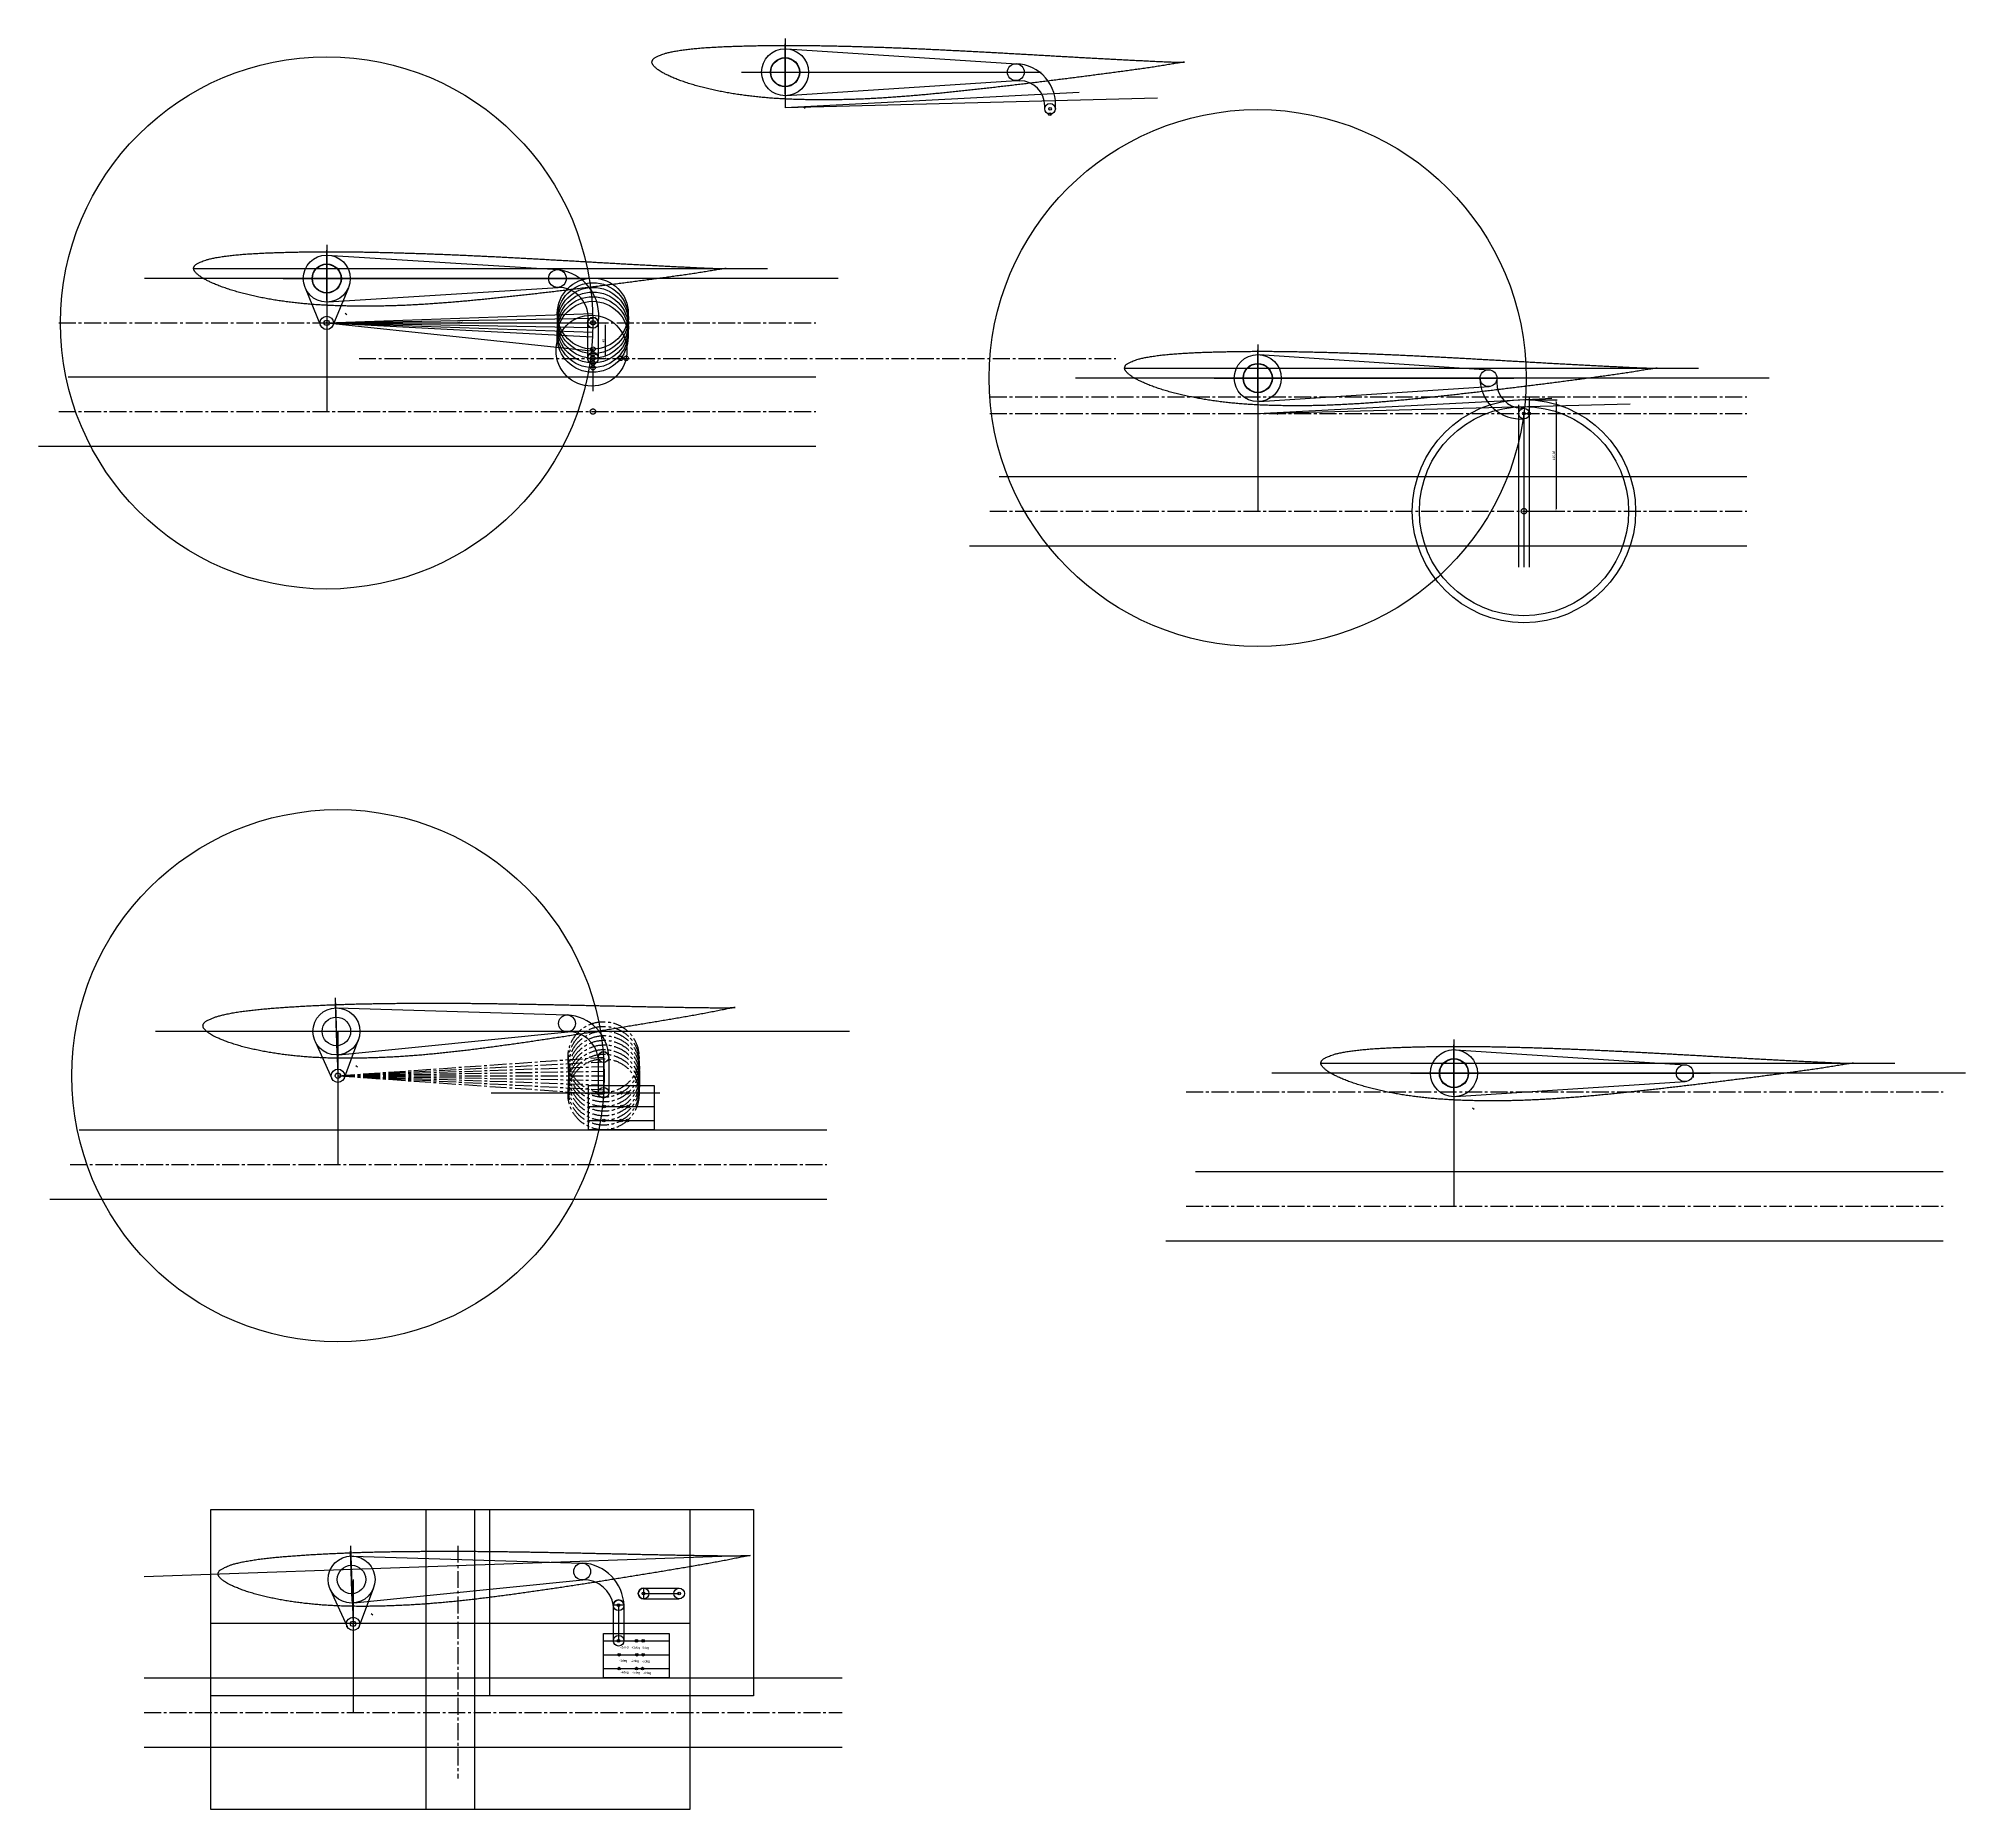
# Model space of a CAD drawing. Header units: millimetres. Extents: x 734 to 2905, y 104 to 2100.
import ezdxf

# ---------------------------------------------------------------- set-up
doc = ezdxf.new("R2010")
doc.units = ezdxf.units.MM
doc.linetypes.add('CENTER2', pattern=[28.575, 19.05, -3.175, 3.175, -3.175])
doc.styles.get("Standard").update_dxf_attribs({"font": 'arial.ttf'})
doc.dimstyles.new('ISO-25', dxfattribs={"dimtxt": 2.5, "dimasz": 2.5, "dimexe": 1.25, "dimexo": 0.625, "dimtad": 1, "dimtxsty": 'Standard', "dimcen": 2.5, "dimadec": 0, "dimazin": 0, "dimtfac": 1, "dimtmove": 0, "dimatfit": 3, "dimfxl": 1, "dimarcsym": 0})

# ---------------------------------------------------------------- blocks, each defined once
blk = doc.blocks.new('*D1')
at = {"color": 0, "lineweight": -2, "transparency": 16777216}
for p, q in [((2414.2, 1692.9), (2444.9, 1692.9)), ((2443.7, 1690.4), (2443.7, 1569.8)), ((2414.2, 1567.3), (2444.9, 1567.3))]:
    blk.add_line(p, q, dxfattribs=at)
at = {"color": 0, "transparency": 16777216}
for points in [[(2443.2, 1690.4), (2444.1, 1690.4), (2443.7, 1692.9)], [(2443.2, 1569.8), (2444.1, 1569.8), (2443.7, 1567.3)]]:
    blk.add_solid(points, dxfattribs=at)
at = {"layer": 'Defpoints', "color": 0, "transparency": 16777216}
for p in [(2413.6, 1692.9), (2413.6, 1567.3), (2443.7, 1567.3)]:
    blk.add_point(p, dxfattribs=at)
at = {"color": 0, "transparency": 16777216, "insert": (2441.5, 1630.1), "char_height": 2.5, "attachment_point": 5, "rotation": 90}
blk.add_mtext('125,68', dxfattribs=at)
blk = doc.blocks.new('*D3')
at = {"color": 0, "lineweight": -2, "transparency": 16777216}
for p, q in [((1359.1, 1779.5), (1373.4, 1779.5)), ((1372.2, 1777), (1372.2, 1742)), ((1359.1, 1739.5), (1373.4, 1739.5))]:
    blk.add_line(p, q, dxfattribs=at)
at = {"color": 0, "transparency": 16777216}
for points in [[(1371.8, 1777), (1372.6, 1777), (1372.2, 1779.5)], [(1371.8, 1742), (1372.6, 1742), (1372.2, 1739.5)]]:
    blk.add_solid(points, dxfattribs=at)
at = {"layer": 'Defpoints', "color": 0, "transparency": 16777216}
for p in [(1358.5, 1779.5), (1358.5, 1739.5), (1372.2, 1739.5)]:
    blk.add_point(p, dxfattribs=at)
at = {"color": 0, "transparency": 16777216, "insert": (1370.3, 1759.5), "char_height": 2.5, "attachment_point": 5, "rotation": 90}
blk.add_mtext('40', dxfattribs=at)
blk = doc.blocks.new('*D4')
at = {"color": 0, "lineweight": -2, "transparency": 16777216}
for p, q in [((1058.5, 1780.2), (1058.5, 1780.8)), ((1358.5, 1780.2), (1358.5, 1780.8)), ((1061, 1779.5), (1356, 1779.5))]:
    blk.add_line(p, q, dxfattribs=at)
at = {"color": 0, "transparency": 16777216}
for points in [[(1061, 1779.9), (1061, 1779.1), (1058.5, 1779.5)], [(1356, 1779.9), (1356, 1779.1), (1358.5, 1779.5)]]:
    blk.add_solid(points, dxfattribs=at)
at = {"layer": 'Defpoints', "color": 0, "transparency": 16777216}
for p in [(1058.5, 1779.5), (1358.5, 1779.5), (1358.5, 1779.5)]:
    blk.add_point(p, dxfattribs=at)
at = {"color": 0, "transparency": 16777216, "insert": (1208.5, 1781.4), "char_height": 2.5, "attachment_point": 5}
blk.add_mtext('300', dxfattribs=at)

msp = doc.modelspace()

# ---------------------------------------------------------------- linework, layer by layer
for p, q in [((1574.993, 2100.041), (1574.993, 2021.851)), ((1574.993, 2037.464), (1574.993, 2093.994)), ((1576.726, 2088.55), (1835.614, 2071.587)), ((1525.809, 2062.107), (1863.686, 2062.107)), ((1574.993, 2062.107), (1834.993, 2062.107)), ((1576.726, 2035.664), (1835.614, 2052.627)), ((1058.49, 1867.466), (1058.49, 1789.277)), ((1058.49, 1804.89), (1058.49, 1861.42)), ((1009.305, 1829.532), (1347.183, 1829.532)), ((1058.49, 1829.532), (1058.49, 1679.532)), ((1058.49, 1829.532), (1318.49, 1829.532)), ((1358.49, 1750.003), (1358.49, 1702.474)), ((2107.589, 1755.205), (2107.589, 1677.015)), ((2107.589, 1692.629), (2107.589, 1749.159)), ((2109.321, 1743.714), (2368.21, 1726.751)), ((767.069, 1718.657), (1609.587, 1718.657)), ((2058.405, 1717.271), (2396.282, 1717.271)), ((2107.589, 1717.271), (2107.589, 1567.271)), ((2107.589, 1717.271), (2367.589, 1717.271)), ((2109.321, 1690.828), (2368.21, 1707.791)), ((733.749, 1640.407), (1609.587, 1640.407)), ((1816.168, 1606.396), (2658.686, 1606.396)), ((1782.848, 1528.146), (2658.686, 1528.146)), ((1068.047, 1018.758), (1070.776, 940.616)), ((1070.231, 956.22), (1068.258, 1012.715)), ((1070.179, 1007.335), (1329.502, 999.416)), ((1069.371, 980.847), (1071.116, 930.877)), ((1071.116, 980.877), (1071.116, 830.877)), ((1072.025, 954.48), (1330.164, 980.469)), ((1045.369, 969.614), (1064.282, 927.787)), ((1094.097, 971.316), (1078.148, 928.272)), ((2328.722, 971.731), (2328.722, 893.542)), ((2328.722, 909.155), (2328.722, 965.685)), ((2330.455, 960.241), (2589.343, 943.277)), ((1364.385, 951.804), (1364.385, 911.804)), ((1376.385, 951.804), (1376.385, 911.804)), ((2279.538, 933.797), (2617.415, 933.797)), ((2328.722, 933.797), (2328.722, 783.797)), ((2328.722, 933.797), (2588.722, 933.797)), ((2330.455, 907.354), (2589.343, 924.318)), ((1243.863, 911.805), (1433.91, 911.805)), ((1353.424, 896.113), (1427.374, 896.113)), ((1427.374, 911.805), (1427.374, 896.162)), ((1427.374, 903.805), (1427.374, 895.805)), ((1427.374, 896.162), (1427.374, 888.342)), ((779.695, 870.002), (1622.213, 870.002)), ((1353.424, 880.412), (1427.374, 880.412)), ((2037.301, 822.922), (2879.819, 822.922)), ((746.375, 791.752), (1622.213, 791.752)), ((2003.981, 744.672), (2879.819, 744.672)), ((1170.533, 313.846), (1170.533, 441.884)), ((1085.102, 400.973), (1087.831, 322.831)), ((1087.286, 338.435), (1085.313, 394.93)), ((1087.235, 389.55), (1346.557, 381.632)), ((1062.424, 351.829), (1081.337, 310.003)), ((1086.426, 363.062), (1088.171, 313.093)), ((1088.171, 363.093), (1088.171, 213.093)), ((1089.08, 336.695), (1347.219, 362.684)), ((1111.153, 353.531), (1095.204, 310.487)), ((1415.559, 353.351), (1415.559, 341.336)), ((1415.559, 353.336), (1455.559, 353.336)), ((1381.44, 334.02), (1381.44, 294.02)), ((1393.456, 334.02), (1381.44, 334.02)), ((1393.44, 334.02), (1393.44, 294.02)), ((1415.559, 341.336), (1455.559, 341.336)), ((1087.502, 313.093), (1089.166, 313.093)), ((1370.48, 294.02), (1444.429, 294.02)), ((1370.48, 278.328), (1444.429, 278.328)), ((1370.48, 262.627), (1444.429, 262.627)), ((1444.429, 278.377), (1444.429, 270.557)), ((852.719, 252.218), (1639.268, 252.218)), ((852.719, 173.968), (1639.268, 173.968))]:
    msp.add_line(p, q)
at = {"color": 3}
for p, q in [((1574.993, 2092.328), (1574.993, 2031.886)), ((1058.49, 1859.754), (1058.49, 1799.311)), ((1634.839, 1829.532), (853.099, 1829.532)), ((1634.839, 1829.532), (853.099, 1829.532)), ((908.543, 1840.87), (1555.189, 1840.87)), ((1058.49, 1779.532), (1358.307, 1769.063)), ((2107.589, 1747.492), (2107.589, 1687.05)), ((2683.938, 1717.271), (1902.198, 1717.271)), ((2683.938, 1717.271), (1902.198, 1717.271)), ((1957.642, 1728.609), (2604.288, 1728.609)), ((1068.316, 1011.05), (1070.425, 950.644)), ((1647.465, 980.877), (865.725, 980.877)), ((2328.722, 964.019), (2328.722, 903.576)), ((2905.071, 933.797), (2123.331, 933.797)), ((2905.071, 933.797), (2123.331, 933.797)), ((2178.775, 945.135), (2825.421, 945.135)), ((1085.371, 393.265), (1087.481, 332.859)), ((1535.756, 390.098), (852.719, 366.246))]:
    msp.add_line(p, q, dxfattribs=at)
at = {"color": 2, "true_color": 0xf1eb1f}
for p, q in [((1834.657, 2052.613), (1839.404, 2052.445)), ((1867.558, 2020.93), (1867.664, 2023.929)), ((2377.089, 1717.271), (2377.089, 1712.521)), ((2407.589, 1683.271), (2404.589, 1683.271)), ((2598.222, 933.797), (2598.222, 929.047))]:
    msp.add_line(p, q, dxfattribs=at)
at = {"color": 1}
for p, q in [((1574.993, 2022.107), (1906.42, 2039.476)), ((1058.49, 1779.532), (1358.307, 1790.002)), ((2107.589, 1677.271), (2439.016, 1694.64))]:
    msp.add_line(p, q, dxfattribs=at)
at = {"color": 6}
for p, q in [((1574.993, 2022.107), (1994.611, 2033.095)), ((1058.49, 1829.532), (1058.49, 1779.532)), ((1034.111, 1819.144), (1051.552, 1776.683)), ((1082.869, 1819.144), (1065.427, 1776.683)), ((1058.49, 1779.532), (1358.444, 1774.297)), ((1352.49, 1779.532), (1352.49, 1739.532)), ((1364.49, 1779.532), (1364.49, 1739.532)), ((2107.589, 1677.271), (2527.207, 1688.259))]:
    msp.add_line(p, q, dxfattribs=at)
at = {"color": 143}
for p, q in [((1595.708, 2022.875), (1597.565, 2021.39)), ((1079.204, 1790.301), (1081.062, 1788.816)), ((2128.303, 1678.039), (2130.161, 1676.554)), ((1091.442, 942.362), (1093.35, 940.943)), ((1091.442, 942.362), (1093.35, 940.943)), ((2349.437, 894.566), (2351.294, 893.081)), ((1108.497, 324.577), (1110.406, 323.158)), ((1108.497, 324.577), (1110.406, 323.158))]:
    msp.add_line(p, q, dxfattribs=at)
at = {"color": 32, "true_color": 0xcd6928}
for p, q in [((1058.49, 1856.032), (1319.122, 1839.512)), ((1060.222, 1803.089), (1319.124, 1819.553))]:
    msp.add_line(p, q, dxfattribs=at)
at = {"color": 5}
msp.add_line((1058.49, 1779.532), (1358.444, 1784.768), dxfattribs=at)
at = {"linetype": 'CENTER2'}
for p, q in [((756.699, 1779.532), (1609.587, 1779.532)), ((1094.866, 1739.532), (1947.754, 1739.532)), ((1805.798, 1696.271), (2658.686, 1696.271)), ((756.699, 1679.532), (1609.587, 1679.532)), ((1805.798, 1677.271), (2658.686, 1677.271)), ((1805.798, 1567.271), (2658.686, 1567.271)), ((1071.116, 930.877), (1370.385, 951.804)), ((2026.931, 912.797), (2879.819, 912.797)), ((769.325, 830.877), (1622.213, 830.877)), ((2026.931, 783.797), (2879.819, 783.797)), ((1206.313, 401.114), (1206.313, 138.78)), ((852.719, 213.093), (1639.268, 213.093))]:
    msp.add_line(p, q, dxfattribs=at)
at = {"color": 4}
msp.add_line((1058.49, 1779.532), (1356.846, 1748.174), dxfattribs=at)
at = {"color": 2}
msp.add_line((1058.49, 1779.532), (1358.078, 1763.832), dxfattribs=at)
at = {"color": 0, "linetype": 'ByBlock'}
for p, q in [((2413.589, 1696.271), (2413.589, 1504.162)), ((2401.589, 1687.234), (2401.589, 1504.162)), ((2407.589, 1677.271), (2407.589, 1504.162))]:
    msp.add_line(p, q, dxfattribs=at)
at = {"color": 1, "linetype": 'CENTER2'}
for q in [(1370.705, 946.578), (1370.385, 909.951)]:
    msp.add_line((1071.116, 930.877), q, dxfattribs=at)
at = {"color": 2, "linetype": 'CENTER2'}
msp.add_line((1071.116, 930.877), (1370.933, 941.347), dxfattribs=at)
at = {"color": 3, "linetype": 'CENTER2'}
msp.add_line((1071.116, 930.877), (1371.07, 936.113), dxfattribs=at)
at = {"color": 7}
for p, q in [((1370.385, 951.804), (1370.385, 911.804)), ((1387.44, 334.02), (1387.44, 294.02)), ((1415.559, 347.336), (1455.559, 347.336))]:
    msp.add_line(p, q, dxfattribs=at)
at = {"color": 4, "linetype": 'CENTER2'}
msp.add_line((1071.116, 930.877), (1371.116, 930.877), dxfattribs=at)
at = {"color": 5, "linetype": 'CENTER2'}
msp.add_line((1071.116, 930.877), (1371.07, 925.642), dxfattribs=at)
at = {"color": 6, "linetype": 'CENTER2'}
msp.add_line((1071.116, 930.877), (1370.933, 920.408), dxfattribs=at)
at = {"color": 7, "linetype": 'CENTER2'}
msp.add_line((1071.116, 930.877), (1370.705, 915.177), dxfattribs=at)
for points in [[(1427.374, 870.002), (1353.424, 870.002), (1353.424, 920.002), (1427.374, 920.002)], [(927.82, 441.884), (1224.82, 441.884), (1224.82, 231.884), (927.82, 231.884)], [(1170.533, 441.884), (1467.533, 441.884), (1467.533, 231.884), (1170.533, 231.884)], [(1242.436, 441.884), (1539.436, 441.884), (1539.436, 231.884), (1242.436, 231.884)], [(927.82, 313.846), (1224.82, 313.846), (1224.82, 103.846), (927.82, 103.846)], [(1170.533, 313.846), (1467.533, 313.846), (1467.533, 103.846), (1170.533, 103.846)], [(1444.429, 252.218), (1370.48, 252.218), (1370.48, 302.218), (1444.429, 302.218)]]:
    msp.add_lwpolyline(points, close=True)
for centre, radius in [((1574.993, 2062.107), 26.5), ((1058.49, 1779.532), 300), ((1574.993, 2062.107), 16.5), ((1834.993, 2062.107), 9.5), ((1873.343, 2014.722), 1.5), ((1058.49, 1829.532), 26.5), ((1058.49, 1829.532), 16.5), ((1358.49, 1779.532), 40), ((1358.49, 1739.532), 2.5), ((2107.589, 1717.271), 26.5), ((2107.589, 1717.271), 16.5), ((2367.589, 1717.271), 9.5), ((2413.589, 1677.271), 1.5), ((1071.116, 930.877), 300), ((1069.371, 980.847), 26.5), ((1329.212, 989.921), 9.5), ((1329.212, 989.921), 9.5), ((1069.371, 980.847), 16.075), ((2328.722, 933.797), 26.5), ((1071.116, 930.877), 7.5), ((1071.116, 930.877), 3), ((2328.722, 933.797), 16.5), ((2588.722, 933.797), 9.5), ((1370.385, 911.804), 6), ((1370.385, 911.804), 1.5), ((1390.473, 911.805), 1.5), ((1397.9, 911.805), 1.5), ((1371.07, 896.113), 1.5), ((1390.901, 896.113), 1.5), ((1398.053, 896.113), 1.5), ((1370.809, 880.412), 1.5), ((1390.399, 880.412), 1.5), ((1397.357, 880.412), 1.5), ((1086.426, 363.062), 26.5), ((1086.426, 363.062), 16.075), ((1346.268, 372.136), 9.5), ((1346.268, 372.136), 9.5), ((1415.559, 347.343), 1.5), ((1455.559, 347.336), 6), ((1455.559, 347.336), 1.5), ((1455.559, 347.336), 1.5), ((1387.448, 334.02), 1.5), ((1088.171, 313.093), 7.5), ((1088.171, 313.093), 3), ((1387.44, 294.02), 6), ((1387.44, 294.02), 1.5), ((1387.44, 294.02), 1.5), ((1407.528, 294.02), 1.5), ((1414.955, 294.02), 1.5), ((1387.865, 262.627), 1.5), ((1388.125, 278.328), 1.5), ((1407.454, 262.627), 1.5), ((1407.956, 278.328), 1.5), ((1414.412, 262.627), 1.5), ((1415.108, 278.328), 1.5)]:
    msp.add_circle(centre, radius)
at = {"color": 3}
for centre, radius in [((1574.993, 2062.107), 16.075), ((1574.993, 2062.107), 16.075), ((1574.993, 2062.107), 16.075), ((1058.49, 1829.532), 16.075), ((1058.49, 1829.532), 16.075), ((1058.49, 1829.532), 16.075), ((1358.307, 1769.062), 40), ((1358.49, 1729.063), 2.5), ((2107.589, 1717.271), 16.075), ((2107.589, 1717.271), 16.075), ((2107.589, 1717.271), 16.075), ((1069.371, 980.847), 16.075), ((2328.722, 933.797), 16.075), ((2328.722, 933.797), 16.075), ((2328.722, 933.797), 16.075), ((1086.426, 363.062), 16.075)]:
    msp.add_circle(centre, radius, dxfattribs=at)
at = {"color": 2, "true_color": 0xf1eb1f}
for centre, radius in [((1834.993, 2062.107), 9.5), ((1873.555, 2020.718), 6), ((1873.555, 2020.718), 1.5), ((2367.589, 1717.271), 9.5), ((2407.589, 1677.271), 6), ((2407.589, 1677.271), 1.5)]:
    msp.add_circle(centre, radius, dxfattribs=at)
at = {"color": 30, "linetype": 'ByBlock', "true_color": 0xf8991e}
msp.add_circle((2107.589, 1717.271), 302.655, dxfattribs=at)
at = {"color": 32, "true_color": 0xcd6928}
for centre, radius in [((1318.49, 1829.532), 10), ((1358.49, 1779.532), 6), ((1358.49, 1779.532), 2.5)]:
    msp.add_circle(centre, radius, dxfattribs=at)
at = {"color": 1}
for centre, radius in [((1358.307, 1790.002), 40), ((1358.49, 1750.003), 2.5)]:
    msp.add_circle(centre, radius, dxfattribs=at)
at = {"color": 5}
for centre, radius in [((1358.444, 1784.768), 40), ((1358.49, 1744.768), 2.5)]:
    msp.add_circle(centre, radius, dxfattribs=at)
at = {"color": 2}
for centre, radius in [((1358.078, 1763.832), 40), ((1389.852, 1739.532), 2.5)]:
    msp.add_circle(centre, radius, dxfattribs=at)
at = {"color": 6}
for centre, radius in [((1358.444, 1774.297), 40), ((1058.49, 1779.532), 7.5), ((1058.49, 1779.532), 3), ((1358.49, 1739.532), 6), ((1358.49, 1734.297), 2.5), ((2407.589, 1567.271), 125.822), ((2407.589, 1567.271), 117.884)]:
    msp.add_circle(centre, radius, dxfattribs=at)
at = {"color": 4}
for centre, radius in [((1356.846, 1748.174), 40), ((1395.902, 1739.532), 2.5)]:
    msp.add_circle(centre, radius, dxfattribs=at)
at = {"color": 30, "linetype": 'CENTER2', "true_color": 0xf8991e}
for centre in [(1358.49, 1679.532), (2407.589, 1567.271)]:
    msp.add_circle(centre, 3, dxfattribs=at)
at = {"color": 7, "linetype": 'CENTER2'}
for centre in [(1370.385, 951.804), (1370.705, 915.177)]:
    msp.add_circle(centre, 40, dxfattribs=at)
at = {"color": 1, "linetype": 'CENTER2'}
for centre in [(1370.705, 946.578), (1370.385, 909.951)]:
    msp.add_circle(centre, 40, dxfattribs=at)
at = {"color": 2, "linetype": 'CENTER2'}
msp.add_circle((1370.933, 941.347), 40, dxfattribs=at)
at = {"color": 6, "linetype": 'CENTER2'}
msp.add_circle((1370.809, 920.412), 40, dxfattribs=at)
at = {"color": 3, "linetype": 'CENTER2'}
msp.add_circle((1371.07, 936.113), 40, dxfattribs=at)
at = {"color": 5, "linetype": 'CENTER2'}
msp.add_circle((1371.07, 925.642), 40, dxfattribs=at)
at = {"color": 4, "linetype": 'CENTER2'}
msp.add_circle((1371.116, 930.877), 40, dxfattribs=at)
at = {"color": 7}
for centre in [(1370.385, 951.804), (1415.559, 347.336), (1387.44, 334.02)]:
    msp.add_circle(centre, 6, dxfattribs=at)
at = {"color": 2, "true_color": 0xf1eb1f}
for centre, radius, start, end in [((1833.699, 2025.506), 46.124, 353.777299, 87.975111), ((1839.17, 2023.952), 28.494, 359.953699, 89.529063), ((2404.212, 1717.271), 46.124, 180, 274.197812), ((2405.572, 1711.748), 28.494, 178.446047, 268.021412)]:
    msp.add_arc(centre, radius, start, end, dxfattribs=at)
at = {"color": 32, "true_color": 0xcd6928}
for centre, radius, start, end in [((1312.755, 1787.549), 52.352, 351.191702, 83.014288), ((1319.048, 1785.57), 33.983, 349.766042, 91.583594)]:
    msp.add_arc(centre, radius, start, end, dxfattribs=at)
at = {"color": 6}
msp.add_arc((1358.49, 1779.532), 6, 360, 180, dxfattribs=at)
for centre, radius, start, end in [((1326.739, 949.791), 49.702, 1.780817, 86.812755), ((1330.765, 946.473), 34.001, 8.222539, 91.013688), ((1370.385, 951.804), 6, 360, 180), ((1343.794, 332.006), 49.702, 1.780817, 86.812755), ((1347.821, 328.688), 34.001, 8.222539, 91.013688), ((1415.559, 347.336), 6, 90, 270), ((1387.44, 334.02), 6, 360, 180)]:
    msp.add_arc(centre, radius, start, end)
at = {"color": 3}
for points in [[(2024.993, 2073.445), (2022.284, 2073.409), (2017.417, 2073.431), (2011.703, 2073.566), (2005.347, 2073.793), (1998.623, 2074.086), (1991.685, 2074.412), (1984.664, 2074.754), (1977.605, 2075.098), (1970.535, 2075.446), (1963.458, 2075.801), (1956.369, 2076.163), (1949.278, 2076.528), (1942.201, 2076.896), (1935.141, 2077.273), (1928.083, 2077.658), (1921.024, 2078.042), (1913.96, 2078.434), (1906.869, 2078.833), (1899.77, 2079.233), (1892.675, 2079.632), (1885.59, 2080.032), (1878.503, 2080.437), (1871.414, 2080.84), (1864.345, 2081.243), (1857.307, 2081.649), (1850.282, 2082.046), (1843.25, 2082.445), (1836.207, 2082.845), (1829.16, 2083.242), (1822.131, 2083.635), (1815.109, 2084.02), (1808.082, 2084.412), (1801.029, 2084.796), (1793.953, 2085.175), (1786.888, 2085.549), (1779.841, 2085.923), (1772.822, 2086.287), (1765.789, 2086.641), (1758.75, 2086.997), (1751.696, 2087.342), (1744.645, 2087.684), (1737.595, 2088.011), (1730.519, 2088.333), (1723.459, 2088.648), (1716.408, 2088.949), (1709.343, 2089.239), (1702.276, 2089.52), (1695.209, 2089.791), (1688.153, 2090.053), (1681.107, 2090.299), (1674.05, 2090.531), (1666.989, 2090.754), (1659.936, 2090.963), (1652.872, 2091.162), (1645.822, 2091.349), (1638.774, 2091.52), (1631.712, 2091.678), (1624.657, 2091.827), (1617.626, 2091.961), (1610.592, 2092.074), (1603.565, 2092.174), (1596.569, 2092.251), (1589.571, 2092.302), (1582.582, 2092.331), (1575.621, 2092.33), (1568.649, 2092.295), (1561.645, 2092.233), (1554.633, 2092.153), (1547.624, 2092.051), (1540.624, 2091.93), (1533.652, 2091.784), (1526.686, 2091.606), (1519.734, 2091.403), (1512.837, 2091.164), (1505.955, 2090.881), (1499.104, 2090.556), (1492.323, 2090.183), (1485.623, 2089.745), (1478.963, 2089.235), (1472.432, 2088.657), (1466.086, 2087.992), (1459.98, 2087.225), (1454.195, 2086.351), (1448.855, 2085.397), (1444.211, 2084.432), (1440.384, 2083.454), (1437.242, 2082.424), (1434.642, 2081.402), (1432.502, 2080.479), (1430.748, 2079.688), (1429.309, 2078.998), (1428.133, 2078.333), (1427.181, 2077.639), (1426.425, 2076.906), (1425.845, 2076.142), (1425.424, 2075.364), (1425.142, 2074.589), (1424.997, 2073.832), (1425.115, 2072.328), (1425.398, 2071.545), (1425.83, 2070.745), (1426.407, 2069.919), (1427.131, 2069.048), (1428.014, 2068.107), (1429.087, 2067.075), (1430.398, 2065.934), (1432.016, 2064.676), (1434.039, 2063.29), (1436.588, 2061.759), (1439.824, 2060.04), (1443.808, 2058.097), (1448.444, 2056.023), (1453.553, 2053.935), (1459.012, 2051.918), (1464.76, 2049.972), (1470.681, 2048.128), (1476.738, 2046.393), (1482.914, 2044.759), (1489.152, 2043.235), (1495.464, 2041.817), (1501.845, 2040.498), (1508.286, 2039.271), (1514.751, 2038.139), (1521.251, 2037.106), (1527.795, 2036.159), (1534.351, 2035.304), (1540.954, 2034.533), (1547.552, 2033.849), (1554.184, 2033.254), (1560.854, 2032.737), (1567.56, 2032.295), (1574.3, 2031.92), (1581.059, 2031.613), (1587.857, 2031.368), (1594.681, 2031.179), (1601.54, 2031.042), (1608.416, 2030.949), (1615.292, 2030.901), (1622.173, 2030.9), (1629.049, 2030.943), (1635.914, 2031.035), (1642.793, 2031.174), (1649.66, 2031.358), (1656.533, 2031.593), (1663.427, 2031.872), (1670.317, 2032.191), (1677.209, 2032.556), (1684.128, 2032.961), (1691.044, 2033.401), (1697.964, 2033.878), (1704.898, 2034.39), (1711.833, 2034.934), (1718.79, 2035.511), (1725.757, 2036.112), (1732.721, 2036.74), (1739.713, 2037.393), (1746.704, 2038.062), (1753.685, 2038.752), (1760.687, 2039.465), (1767.713, 2040.192), (1774.725, 2040.927), (1781.722, 2041.679), (1788.741, 2042.449), (1795.769, 2043.224), (1802.778, 2044.009), (1809.804, 2044.809), (1816.829, 2045.617), (1823.864, 2046.435), (1830.882, 2047.255), (1837.9, 2048.09), (1844.932, 2048.931), (1851.958, 2049.781), (1858.997, 2050.638), (1866.025, 2051.501), (1873.063, 2052.373), (1880.105, 2053.25), (1887.123, 2054.129), (1894.133, 2055.017), (1901.139, 2055.904), (1908.147, 2056.801), (1915.171, 2057.705), (1922.185, 2058.617), (1929.218, 2059.54), (1936.253, 2060.465), (1943.268, 2061.396), (1950.287, 2062.337), (1957.311, 2063.284), (1964.305, 2064.234), (1971.26, 2065.195), (1978.19, 2066.175), (1985.091, 2067.174), (1991.923, 2068.193), (1998.658, 2069.245), (2005.321, 2070.334), (2011.714, 2071.404), (2017.457, 2072.358), (2022.306, 2073.089), (2024.993, 2073.445)], [(1508.49, 1840.87), (1505.78, 1840.835), (1500.913, 1840.856), (1495.2, 1840.991), (1488.844, 1841.219), (1482.12, 1841.511), (1475.182, 1841.838), (1468.161, 1842.179), (1461.102, 1842.524), (1454.031, 1842.871), (1446.955, 1843.227), (1439.866, 1843.589), (1432.775, 1843.953), (1425.698, 1844.321), (1418.638, 1844.698), (1411.579, 1845.084), (1404.521, 1845.468), (1397.456, 1845.859), (1390.366, 1846.259), (1383.267, 1846.659), (1376.171, 1847.058), (1369.087, 1847.458), (1362, 1847.862), (1354.91, 1848.266), (1347.841, 1848.668), (1340.803, 1849.075), (1333.779, 1849.472), (1326.746, 1849.87), (1319.704, 1850.27), (1312.657, 1850.667), (1305.628, 1851.061), (1298.605, 1851.446), (1291.578, 1851.838), (1284.526, 1852.221), (1277.449, 1852.601), (1270.385, 1852.975), (1263.338, 1853.348), (1256.318, 1853.713), (1249.285, 1854.067), (1242.247, 1854.422), (1235.192, 1854.768), (1228.142, 1855.109), (1221.092, 1855.436), (1214.016, 1855.759), (1206.956, 1856.074), (1199.905, 1856.375), (1192.839, 1856.665), (1185.773, 1856.945), (1178.706, 1857.217), (1171.649, 1857.478), (1164.604, 1857.725), (1157.546, 1857.957), (1150.485, 1858.18), (1143.433, 1858.389), (1136.369, 1858.588), (1129.318, 1858.774), (1122.27, 1858.945), (1115.208, 1859.104), (1108.154, 1859.253), (1101.123, 1859.386), (1094.088, 1859.5), (1087.062, 1859.6), (1080.065, 1859.676), (1073.067, 1859.728), (1066.078, 1859.757), (1059.117, 1859.755), (1052.146, 1859.72), (1045.142, 1859.659), (1038.13, 1859.578), (1031.121, 1859.477), (1024.12, 1859.356), (1017.148, 1859.209), (1010.183, 1859.031), (1003.231, 1858.828), (996.333, 1858.589), (989.452, 1858.306), (982.601, 1857.982), (975.819, 1857.609), (969.119, 1857.171), (962.46, 1856.66), (955.929, 1856.083), (949.582, 1855.418), (943.477, 1854.651), (937.692, 1853.776), (932.351, 1852.823), (927.707, 1851.857), (923.881, 1850.879), (920.739, 1849.85), (918.139, 1848.827), (915.999, 1847.904), (914.244, 1847.114), (912.805, 1846.424), (911.63, 1845.758), (910.678, 1845.064), (909.921, 1844.332), (909.342, 1843.568), (908.92, 1842.789), (908.638, 1842.015), (908.493, 1841.257), (908.611, 1839.753), (908.895, 1838.971), (909.326, 1838.171), (909.904, 1837.345), (910.628, 1836.474), (911.511, 1835.533), (912.584, 1834.5), (913.894, 1833.36), (915.513, 1832.102), (917.535, 1830.716), (920.085, 1829.185), (923.32, 1827.466), (927.304, 1825.523), (931.941, 1823.449), (937.05, 1821.361), (942.508, 1819.343), (948.257, 1817.398), (954.177, 1815.554), (960.235, 1813.819), (966.411, 1812.184), (972.648, 1810.66), (978.961, 1809.243), (985.342, 1807.923), (991.783, 1806.697), (998.248, 1805.565), (1004.748, 1804.532), (1011.291, 1803.584), (1017.848, 1802.73), (1024.451, 1801.959), (1031.049, 1801.275), (1037.68, 1800.68), (1044.351, 1800.162), (1051.056, 1799.721), (1057.797, 1799.346), (1064.555, 1799.039), (1071.354, 1798.794), (1078.177, 1798.605), (1085.036, 1798.467), (1091.912, 1798.374), (1098.788, 1798.327), (1105.67, 1798.325), (1112.545, 1798.368), (1119.411, 1798.46), (1126.289, 1798.599), (1133.157, 1798.784), (1140.03, 1799.019), (1146.924, 1799.298), (1153.813, 1799.617), (1160.706, 1799.982), (1167.624, 1800.386), (1174.541, 1800.826), (1181.461, 1801.303), (1188.395, 1801.815), (1195.329, 1802.359), (1202.286, 1802.937), (1209.254, 1803.538), (1216.217, 1804.166), (1223.209, 1804.818), (1230.201, 1805.488), (1237.182, 1806.178), (1244.183, 1806.891), (1251.21, 1807.618), (1258.222, 1808.353), (1265.219, 1809.105), (1272.238, 1809.874), (1279.266, 1810.65), (1286.275, 1811.435), (1293.301, 1812.234), (1300.326, 1813.043), (1307.361, 1813.86), (1314.379, 1814.681), (1321.397, 1815.516), (1328.429, 1816.357), (1335.455, 1817.206), (1342.494, 1818.063), (1349.521, 1818.926), (1356.559, 1819.799), (1363.601, 1820.676), (1370.62, 1821.555), (1377.63, 1822.443), (1384.636, 1823.329), (1391.644, 1824.226), (1398.668, 1825.131), (1405.681, 1826.043), (1412.715, 1826.965), (1419.75, 1827.891), (1426.765, 1828.821), (1433.784, 1829.763), (1440.807, 1830.71), (1447.802, 1831.66), (1454.756, 1832.62), (1461.687, 1833.601), (1468.588, 1834.6), (1475.419, 1835.618), (1482.155, 1836.671), (1488.818, 1837.76), (1495.211, 1838.83), (1500.954, 1839.784), (1505.802, 1840.515), (1508.49, 1840.87)], [(2557.589, 1728.609), (2554.879, 1728.574), (2550.012, 1728.595), (2544.299, 1728.73), (2537.943, 1728.957), (2531.219, 1729.25), (2524.281, 1729.576), (2517.26, 1729.918), (2510.201, 1730.263), (2503.131, 1730.61), (2496.054, 1730.965), (2488.965, 1731.327), (2481.874, 1731.692), (2474.797, 1732.06), (2467.737, 1732.437), (2460.678, 1732.822), (2453.62, 1733.206), (2446.555, 1733.598), (2439.465, 1733.997), (2432.366, 1734.397), (2425.271, 1734.796), (2418.186, 1735.196), (2411.099, 1735.601), (2404.01, 1736.004), (2396.94, 1736.407), (2389.903, 1736.813), (2382.878, 1737.21), (2375.846, 1737.609), (2368.803, 1738.009), (2361.756, 1738.406), (2354.727, 1738.8), (2347.705, 1739.184), (2340.678, 1739.576), (2333.625, 1739.96), (2326.548, 1740.339), (2319.484, 1740.713), (2312.437, 1741.087), (2305.418, 1741.451), (2298.384, 1741.805), (2291.346, 1742.161), (2284.291, 1742.506), (2277.241, 1742.848), (2270.191, 1743.175), (2263.115, 1743.497), (2256.055, 1743.812), (2249.004, 1744.113), (2241.939, 1744.403), (2234.872, 1744.684), (2227.805, 1744.955), (2220.748, 1745.217), (2213.703, 1745.463), (2206.645, 1745.695), (2199.584, 1745.919), (2192.532, 1746.128), (2185.468, 1746.326), (2178.417, 1746.513), (2171.369, 1746.684), (2164.307, 1746.842), (2157.253, 1746.991), (2150.222, 1747.125), (2143.188, 1747.239), (2136.161, 1747.338), (2129.164, 1747.415), (2122.166, 1747.466), (2115.177, 1747.495), (2108.216, 1747.494), (2101.245, 1747.459), (2094.241, 1747.397), (2087.229, 1747.317), (2080.22, 1747.216), (2073.219, 1747.094), (2066.248, 1746.948), (2059.282, 1746.77), (2052.33, 1746.567), (2045.432, 1746.328), (2038.551, 1746.045), (2031.7, 1745.72), (2024.919, 1745.347), (2018.218, 1744.909), (2011.559, 1744.399), (2005.028, 1743.821), (1998.681, 1743.156), (1992.576, 1742.389), (1986.791, 1741.515), (1981.45, 1740.561), (1976.807, 1739.596), (1972.98, 1738.618), (1969.838, 1737.588), (1967.238, 1736.566), (1965.098, 1735.643), (1963.343, 1734.852), (1961.904, 1734.162), (1960.729, 1733.497), (1959.777, 1732.803), (1959.02, 1732.07), (1958.441, 1731.306), (1958.02, 1730.528), (1957.737, 1729.753), (1957.592, 1728.996), (1957.71, 1727.492), (1957.994, 1726.709), (1958.425, 1725.909), (1959.003, 1725.084), (1959.727, 1724.212), (1960.61, 1723.271), (1961.683, 1722.239), (1962.993, 1721.098), (1964.612, 1719.84), (1966.635, 1718.454), (1969.184, 1716.923), (1972.419, 1715.204), (1976.404, 1713.261), (1981.04, 1711.187), (1986.149, 1709.1), (1991.607, 1707.082), (1997.356, 1705.136), (2003.276, 1703.292), (2009.334, 1701.557), (2015.51, 1699.923), (2021.747, 1698.399), (2028.06, 1696.981), (2034.441, 1695.662), (2040.882, 1694.435), (2047.347, 1693.303), (2053.847, 1692.27), (2060.39, 1691.323), (2066.947, 1690.469), (2073.55, 1689.697), (2080.148, 1689.013), (2086.779, 1688.418), (2093.45, 1687.901), (2100.155, 1687.459), (2106.896, 1687.084), (2113.654, 1686.778), (2120.453, 1686.532), (2127.276, 1686.343), (2134.136, 1686.206), (2141.011, 1686.113), (2147.887, 1686.065), (2154.769, 1686.064), (2161.644, 1686.107), (2168.51, 1686.199), (2175.388, 1686.338), (2182.256, 1686.523), (2189.129, 1686.757), (2196.023, 1687.036), (2202.913, 1687.356), (2209.805, 1687.721), (2216.724, 1688.125), (2223.64, 1688.565), (2230.56, 1689.042), (2237.494, 1689.554), (2244.428, 1690.098), (2251.385, 1690.675), (2258.353, 1691.276), (2265.316, 1691.904), (2272.308, 1692.557), (2279.3, 1693.226), (2286.281, 1693.916), (2293.283, 1694.629), (2300.309, 1695.356), (2307.321, 1696.091), (2314.318, 1696.843), (2321.337, 1697.613), (2328.365, 1698.388), (2335.374, 1699.173), (2342.4, 1699.973), (2349.425, 1700.781), (2356.46, 1701.599), (2363.478, 1702.42), (2370.496, 1703.255), (2377.528, 1704.095), (2384.554, 1704.945), (2391.593, 1705.802), (2398.62, 1706.665), (2405.658, 1707.537), (2412.7, 1708.414), (2419.719, 1709.294), (2426.729, 1710.181), (2433.735, 1711.068), (2440.743, 1711.965), (2447.767, 1712.869), (2454.781, 1713.781), (2461.814, 1714.704), (2468.849, 1715.63), (2475.864, 1716.56), (2482.883, 1717.501), (2489.906, 1718.448), (2496.901, 1719.398), (2503.855, 1720.359), (2510.786, 1721.339), (2517.687, 1722.338), (2524.519, 1723.357), (2531.254, 1724.409), (2537.917, 1725.498), (2544.31, 1726.568), (2550.053, 1727.522), (2554.901, 1728.253), (2557.589, 1728.609)], [(2778.722, 945.135), (2776.013, 945.1), (2771.145, 945.121), (2765.432, 945.256), (2759.076, 945.484), (2752.352, 945.776), (2745.414, 946.103), (2738.393, 946.444), (2731.334, 946.789), (2724.264, 947.136), (2717.187, 947.492), (2710.098, 947.854), (2703.007, 948.218), (2695.93, 948.586), (2688.87, 948.963), (2681.811, 949.349), (2674.753, 949.733), (2667.688, 950.124), (2660.598, 950.524), (2653.499, 950.924), (2646.404, 951.323), (2639.319, 951.723), (2632.232, 952.127), (2625.143, 952.531), (2618.074, 952.933), (2611.036, 953.34), (2604.011, 953.737), (2596.979, 954.135), (2589.936, 954.535), (2582.889, 954.932), (2575.86, 955.326), (2568.838, 955.711), (2561.811, 956.103), (2554.758, 956.486), (2547.682, 956.866), (2540.617, 957.24), (2533.57, 957.613), (2526.551, 957.978), (2519.517, 958.332), (2512.479, 958.687), (2505.424, 959.033), (2498.374, 959.375), (2491.324, 959.701), (2484.248, 960.024), (2477.188, 960.339), (2470.137, 960.64), (2463.072, 960.93), (2456.005, 961.211), (2448.938, 961.482), (2441.881, 961.743), (2434.836, 961.99), (2427.778, 962.222), (2420.718, 962.445), (2413.665, 962.654), (2406.601, 962.853), (2399.55, 963.039), (2392.502, 963.21), (2385.441, 963.369), (2378.386, 963.518), (2371.355, 963.651), (2364.321, 963.765), (2357.294, 963.865), (2350.297, 963.941), (2343.299, 963.993), (2336.31, 964.022), (2329.349, 964.02), (2322.378, 963.985), (2315.374, 963.924), (2308.362, 963.843), (2301.353, 963.742), (2294.353, 963.621), (2287.381, 963.474), (2280.415, 963.296), (2273.463, 963.093), (2266.566, 962.854), (2259.684, 962.571), (2252.833, 962.247), (2246.052, 961.874), (2239.351, 961.436), (2232.692, 960.925), (2226.161, 960.348), (2219.814, 959.683), (2213.709, 958.916), (2207.924, 958.041), (2202.583, 957.088), (2197.94, 956.123), (2194.113, 955.144), (2190.971, 954.115), (2188.371, 953.092), (2186.231, 952.169), (2184.477, 951.379), (2183.037, 950.689), (2181.862, 950.023), (2180.91, 949.329), (2180.154, 948.597), (2179.574, 947.833), (2179.153, 947.054), (2178.871, 946.28), (2178.726, 945.522), (2178.844, 944.018), (2179.127, 943.236), (2179.558, 942.436), (2180.136, 941.61), (2180.86, 940.739), (2181.743, 939.798), (2182.816, 938.765), (2184.126, 937.625), (2185.745, 936.367), (2187.768, 934.981), (2190.317, 933.45), (2193.552, 931.731), (2197.537, 929.788), (2202.173, 927.714), (2207.282, 925.626), (2212.741, 923.608), (2218.489, 921.663), (2224.41, 919.819), (2230.467, 918.084), (2236.643, 916.449), (2242.88, 914.925), (2249.193, 913.508), (2255.574, 912.188), (2262.015, 910.962), (2268.48, 909.83), (2274.98, 908.797), (2281.523, 907.849), (2288.08, 906.995), (2294.683, 906.224), (2301.281, 905.54), (2307.913, 904.945), (2314.583, 904.427), (2321.289, 903.986), (2328.029, 903.611), (2334.787, 903.304), (2341.586, 903.059), (2348.41, 902.87), (2355.269, 902.732), (2362.145, 902.639), (2369.02, 902.592), (2375.902, 902.59), (2382.778, 902.633), (2389.643, 902.725), (2396.521, 902.864), (2403.389, 903.049), (2410.262, 903.284), (2417.156, 903.563), (2424.046, 903.882), (2430.938, 904.247), (2437.857, 904.652), (2444.773, 905.091), (2451.693, 905.568), (2458.627, 906.08), (2465.562, 906.624), (2472.519, 907.202), (2479.486, 907.803), (2486.449, 908.431), (2493.442, 909.083), (2500.433, 909.753), (2507.414, 910.443), (2514.416, 911.156), (2521.442, 911.883), (2528.454, 912.618), (2535.451, 913.37), (2542.47, 914.139), (2549.498, 914.915), (2556.507, 915.7), (2563.533, 916.499), (2570.558, 917.308), (2577.593, 918.125), (2584.611, 918.946), (2591.629, 919.781), (2598.661, 920.622), (2605.687, 921.471), (2612.726, 922.328), (2619.753, 923.191), (2626.791, 924.064), (2633.834, 924.941), (2640.852, 925.82), (2647.862, 926.708), (2654.868, 927.594), (2661.876, 928.491), (2668.9, 929.396), (2675.914, 930.308), (2682.947, 931.23), (2689.982, 932.156), (2696.997, 933.086), (2704.016, 934.028), (2711.04, 934.975), (2718.034, 935.925), (2724.988, 936.885), (2731.919, 937.866), (2738.82, 938.865), (2745.652, 939.883), (2752.387, 940.936), (2759.05, 942.025), (2765.443, 943.095), (2771.186, 944.049), (2776.035, 944.78), (2778.722, 945.135)]]:
    msp.add_spline(points, degree=3, dxfattribs=at)
at = {"color": 18, "true_color": 0x000000}
msp.add_spline([(1518.701, 1007.883), (1515.995, 1007.753), (1511.13, 1007.604), (1505.415, 1007.54), (1499.055, 1007.546), (1492.325, 1007.603), (1485.38, 1007.687), (1478.351, 1007.783), (1471.284, 1007.882), (1464.206, 1007.982), (1457.121, 1008.09), (1450.024, 1008.204), (1442.925, 1008.321), (1435.839, 1008.442), (1428.77, 1008.573), (1421.702, 1008.712), (1414.635, 1008.849), (1407.561, 1008.994), (1400.461, 1009.145), (1393.352, 1009.298), (1386.247, 1009.449), (1379.153, 1009.601), (1372.056, 1009.758), (1364.957, 1009.914), (1357.878, 1010.069), (1350.831, 1010.23), (1343.797, 1010.382), (1336.754, 1010.535), (1329.702, 1010.688), (1322.645, 1010.839), (1315.607, 1010.987), (1308.576, 1011.127), (1301.539, 1011.273), (1294.477, 1011.411), (1287.392, 1011.543), (1280.319, 1011.67), (1273.263, 1011.797), (1266.235, 1011.916), (1259.194, 1012.025), (1252.148, 1012.135), (1245.085, 1012.234), (1238.027, 1012.329), (1230.97, 1012.41), (1223.887, 1012.485), (1216.82, 1012.554), (1209.763, 1012.609), (1202.692, 1012.651), (1195.619, 1012.685), (1188.547, 1012.71), (1181.486, 1012.725), (1174.436, 1012.725), (1167.375, 1012.711), (1160.311, 1012.688), (1153.255, 1012.651), (1146.188, 1012.602), (1139.136, 1012.543), (1132.086, 1012.468), (1125.023, 1012.38), (1117.967, 1012.283), (1110.936, 1012.171), (1103.902, 1012.039), (1096.876, 1011.893), (1089.881, 1011.726), (1082.886, 1011.533), (1075.9, 1011.318), (1068.943, 1011.073), (1061.977, 1010.795), (1054.98, 1010.489), (1047.975, 1010.164), (1040.973, 1009.818), (1033.982, 1009.452), (1027.019, 1009.063), (1020.064, 1008.642), (1013.123, 1008.197), (1006.238, 1007.717), (999.371, 1007.194), (992.535, 1006.63), (985.771, 1006.021), (979.09, 1005.349), (972.453, 1004.607), (965.946, 1003.802), (959.626, 1002.916), (953.551, 1001.936), (947.8, 1000.86), (942.496, 999.721), (937.889, 998.594), (934.099, 997.483), (930.995, 996.344), (928.432, 995.232), (926.325, 994.235), (924.6, 993.384), (923.185, 992.644), (922.034, 991.938), (921.107, 991.211), (920.376, 990.452), (919.824, 989.669), (919.43, 988.876), (919.175, 988.092), (919.057, 987.33), (919.227, 985.831), (919.538, 985.059), (919.997, 984.274), (920.603, 983.469), (921.357, 982.624), (922.272, 981.714), (923.381, 980.72), (924.73, 979.626), (926.391, 978.425), (928.461, 977.11), (931.062, 975.669), (934.356, 974.064), (938.405, 972.261), (943.111, 970.351), (948.29, 968.442), (953.816, 966.616), (959.629, 964.873), (965.61, 963.236), (971.724, 961.714), (977.954, 960.296), (984.24, 958.991), (990.598, 957.794), (997.022, 956.698), (1003.502, 955.697), (1010.002, 954.792), (1016.534, 953.986), (1023.107, 953.267), (1029.689, 952.643), (1036.315, 952.102), (1042.933, 951.649), (1049.581, 951.286), (1056.265, 951.001), (1062.982, 950.794), (1069.732, 950.655), (1076.497, 950.584), (1083.3, 950.576), (1090.126, 950.625), (1096.985, 950.727), (1103.86, 950.874), (1110.734, 951.067), (1117.611, 951.305), (1124.481, 951.588), (1131.339, 951.92), (1138.209, 952.299), (1145.066, 952.723), (1151.926, 953.197), (1158.806, 953.717), (1165.681, 954.277), (1172.556, 954.882), (1179.456, 955.528), (1186.353, 956.208), (1193.252, 956.927), (1200.164, 957.68), (1207.075, 958.466), (1214.008, 959.286), (1220.95, 960.13), (1227.887, 961.001), (1234.853, 961.897), (1241.816, 962.81), (1248.769, 963.743), (1255.742, 964.699), (1262.738, 965.671), (1269.72, 966.651), (1276.687, 967.646), (1283.674, 968.661), (1290.671, 969.681), (1297.648, 970.71), (1304.642, 971.754), (1311.635, 972.807), (1318.637, 973.87), (1325.622, 974.935), (1332.607, 976.014), (1339.605, 977.1), (1346.598, 978.194), (1353.602, 979.296), (1360.595, 980.404), (1367.598, 981.522), (1374.606, 982.644), (1381.589, 983.768), (1388.564, 984.9), (1395.535, 986.03), (1402.507, 987.171), (1409.496, 988.32), (1416.473, 989.476), (1423.47, 990.644), (1430.468, 991.814), (1437.446, 992.989), (1444.428, 994.175), (1451.414, 995.367), (1458.372, 996.56), (1465.288, 997.763), (1472.18, 998.984), (1479.042, 1000.223), (1485.834, 1001.48), (1492.528, 1002.767), (1499.15, 1004.088), (1505.501, 1005.38), (1511.208, 1006.534), (1516.028, 1007.434), (1518.701, 1007.883)], degree=3, dxfattribs=at)
msp.add_spline([(1535.756, 390.098), (1533.05, 389.968), (1528.185, 389.82), (1522.47, 389.755), (1516.11, 389.761), (1509.38, 389.818), (1502.435, 389.902), (1495.406, 389.999), (1488.339, 390.097), (1481.261, 390.197), (1474.176, 390.305), (1467.079, 390.42), (1459.98, 390.536), (1452.894, 390.657), (1445.825, 390.788), (1438.758, 390.927), (1431.69, 391.064), (1424.616, 391.209), (1417.516, 391.36), (1410.408, 391.513), (1403.303, 391.664), (1396.209, 391.816), (1389.111, 391.973), (1382.012, 392.129), (1374.934, 392.284), (1367.886, 392.445), (1360.852, 392.597), (1353.81, 392.75), (1346.758, 392.903), (1339.701, 393.054), (1332.662, 393.203), (1325.631, 393.342), (1318.594, 393.489), (1311.533, 393.626), (1304.447, 393.758), (1297.374, 393.885), (1290.318, 394.013), (1283.29, 394.132), (1276.249, 394.24), (1269.203, 394.35), (1262.14, 394.449), (1255.082, 394.544), (1248.025, 394.625), (1240.942, 394.7), (1233.876, 394.769), (1226.818, 394.824), (1219.747, 394.866), (1212.675, 394.901), (1205.603, 394.925), (1198.541, 394.94), (1191.491, 394.941), (1184.43, 394.926), (1177.366, 394.903), (1170.311, 394.866), (1163.244, 394.817), (1156.191, 394.758), (1149.141, 394.683), (1142.078, 394.595), (1135.022, 394.498), (1127.991, 394.386), (1120.957, 394.254), (1113.932, 394.108), (1106.936, 393.941), (1099.941, 393.748), (1092.955, 393.533), (1085.998, 393.289), (1079.032, 393.01), (1072.035, 392.704), (1065.03, 392.379), (1058.028, 392.033), (1051.037, 391.668), (1044.074, 391.278), (1037.119, 390.857), (1030.178, 390.412), (1023.293, 389.932), (1016.426, 389.409), (1009.59, 388.845), (1002.826, 388.236), (996.145, 387.564), (989.508, 386.822), (983.001, 386.017), (976.681, 385.131), (970.606, 384.151), (964.856, 383.075), (959.552, 381.936), (954.944, 380.809), (951.154, 379.698), (948.05, 378.559), (945.487, 377.447), (943.381, 376.45), (941.655, 375.599), (940.241, 374.859), (939.089, 374.153), (938.162, 373.426), (937.432, 372.667), (936.879, 371.884), (936.485, 371.091), (936.23, 370.307), (936.112, 369.545), (936.282, 368.046), (936.593, 367.274), (937.052, 366.489), (937.658, 365.684), (938.412, 364.839), (939.328, 363.93), (940.436, 362.935), (941.785, 361.841), (943.446, 360.64), (945.516, 359.325), (948.118, 357.884), (951.411, 356.279), (955.461, 354.476), (960.166, 352.566), (965.345, 350.658), (970.871, 348.831), (976.684, 347.088), (982.665, 345.451), (988.779, 343.929), (995.009, 342.511), (1001.295, 341.206), (1007.654, 340.009), (1014.077, 338.913), (1020.557, 337.912), (1027.057, 337.007), (1033.59, 336.201), (1040.162, 335.482), (1046.744, 334.858), (1053.37, 334.317), (1059.988, 333.864), (1066.636, 333.501), (1073.321, 333.216), (1080.038, 333.009), (1086.787, 332.87), (1093.552, 332.799), (1100.355, 332.791), (1107.181, 332.84), (1114.041, 332.942), (1120.916, 333.089), (1127.789, 333.282), (1134.667, 333.521), (1141.536, 333.803), (1148.395, 334.135), (1155.264, 334.514), (1162.121, 334.938), (1168.981, 335.412), (1175.861, 335.932), (1182.736, 336.492), (1189.611, 337.097), (1196.511, 337.743), (1203.408, 338.423), (1210.307, 339.142), (1217.219, 339.895), (1224.131, 340.681), (1231.063, 341.501), (1238.005, 342.345), (1244.943, 343.216), (1251.908, 344.112), (1258.872, 345.025), (1265.824, 345.958), (1272.797, 346.915), (1279.794, 347.886), (1286.776, 348.866), (1293.742, 349.861), (1300.73, 350.876), (1307.726, 351.896), (1314.704, 352.925), (1321.698, 353.969), (1328.69, 355.022), (1335.693, 356.085), (1342.677, 357.15), (1349.662, 358.23), (1356.66, 359.315), (1363.653, 360.409), (1370.658, 361.512), (1377.65, 362.619), (1384.654, 363.737), (1391.661, 364.859), (1398.644, 365.983), (1405.619, 367.115), (1412.59, 368.245), (1419.562, 369.386), (1426.551, 370.535), (1433.528, 371.691), (1440.525, 372.859), (1447.523, 374.03), (1454.502, 375.204), (1461.483, 376.39), (1468.47, 377.582), (1475.427, 378.775), (1482.343, 379.978), (1489.235, 381.199), (1496.098, 382.438), (1502.889, 383.695), (1509.584, 384.982), (1516.205, 386.303), (1522.557, 387.595), (1528.263, 388.749), (1533.083, 389.649), (1535.756, 390.098)], degree=3)

# ---------------------------------------------------------------- texts
at = {"char_height": 2.5, "attachment_point": 1}
for s, insert in [('+2deg', (1388.659, 288.145)), ('+1deg', (1401.761, 287.729)), ('0deg', (1414.135, 287.395)), ('-1deg', (1388.217, 272.934)), ('-2deg', (1401.318, 272.518)), ('-3deg', (1413.692, 272.184)), ('-4deg', (1389.721, 259.729)), ('-5deg', (1402.823, 259.313)), ('-6deg', (1415.197, 258.979))]:
    msp.add_mtext_dynamic_manual_height_columns(s, width=11.26238, gutter_width=12.5, heights=[0], dxfattribs=dict(at, insert=insert))

# ---------------------------------------------------------------- dimensions: what is measured, and where the dimension line sits
dim = msp.add_linear_dim(base=(1358.49, 1779.532), p1=(1058.49, 1779.532), p2=(1358.49, 1779.532), dimstyle='ISO-25')
dim.commit()
dim.dimension.update_dxf_attribs({"geometry": '*D4', "text_midpoint": (1208.49, 1781.435)})
at = {"color": 6}
for base, p1, p2, picture, middle in [((1372.173, 1739.532), (1358.49, 1779.532), (1358.49, 1739.532), '*D3', (1370.271, 1759.532)), ((2443.657, 1567.271), (2413.589, 1692.95), (2413.589, 1567.271), '*D1', (2441.53, 1630.11))]:
    dim = msp.add_linear_dim(base=base, p1=p1, p2=p2, angle=90, dimstyle='ISO-25', dxfattribs=at)
    dim.commit()
    dim.dimension.update_dxf_attribs({"geometry": picture, "text_midpoint": middle})

doc.saveas('drawing.dxf')
